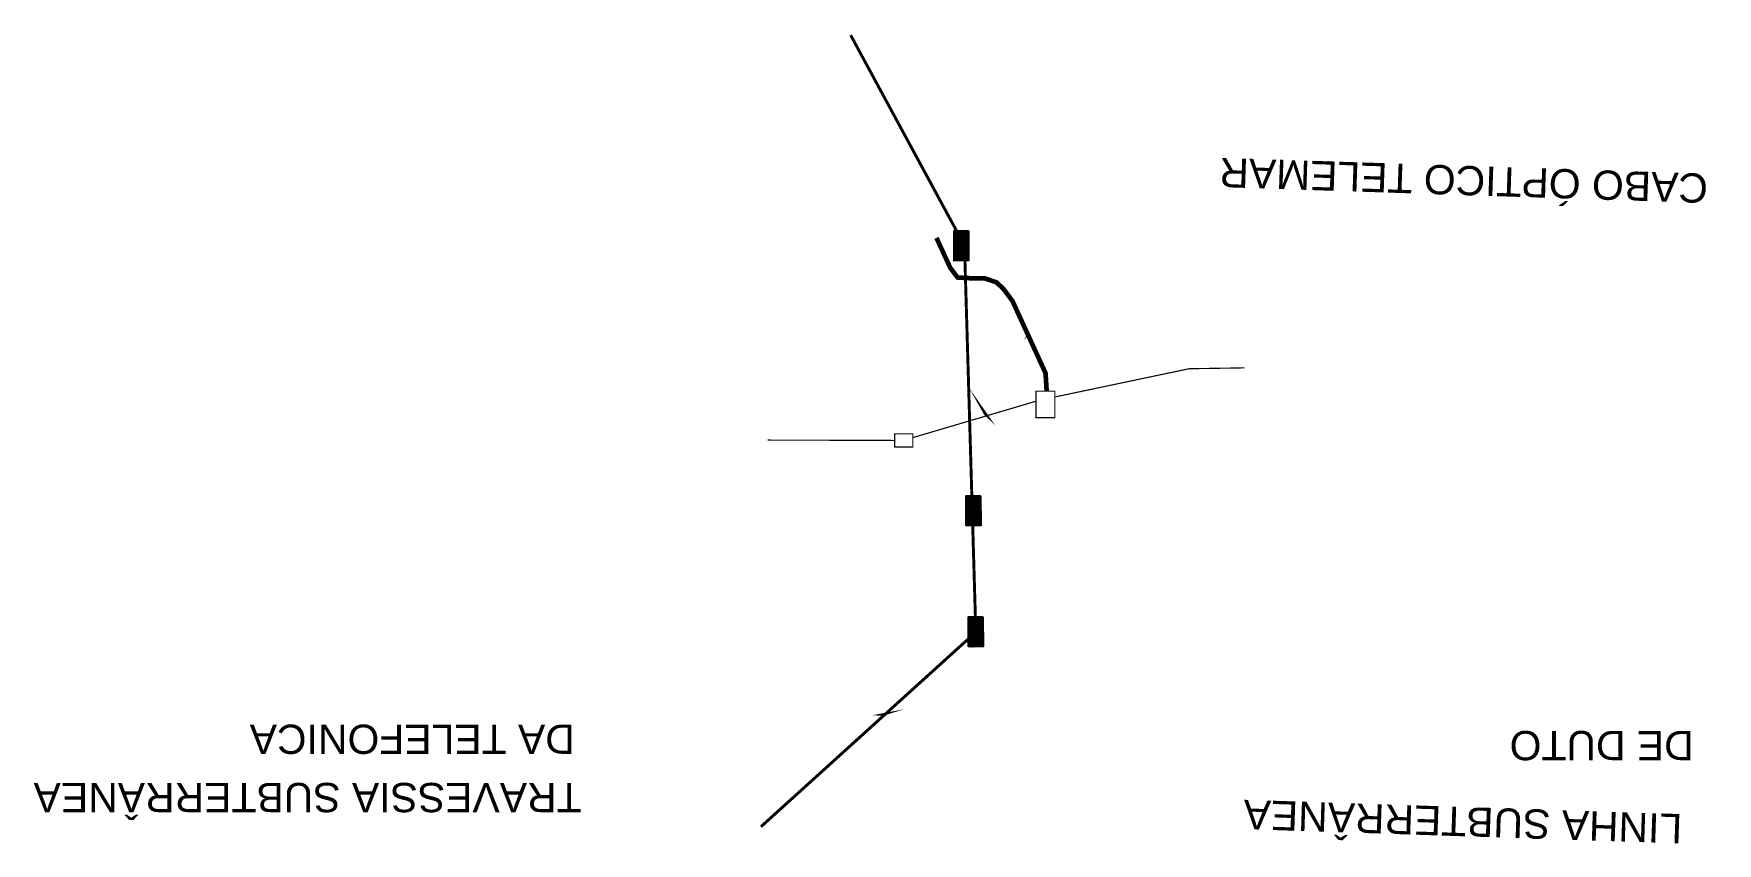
# Model space of a CAD drawing. Header units: metres. Extents: x 288740 to 329917, y 7396742 to 7465143.
# Drawn here: x 326944.6 to 327232, y 7397332.8 to 7397471 of the extents above; entities that cross this region are included whole.
import ezdxf

# ---------------------------------------------------------------- set-up
doc = ezdxf.new("R2010")
doc.units = ezdxf.units.M
doc.header["$LTSCALE"] = 10
for name, color, linetype in [('DUTO_CABO ÓPTICO', 31, 'Continuous'), ('DUTO_CABO ÓPTICO_TEXTOS', 2, 'Continuous'), ('DUTOS_REDES COLETORAS_TEXTOS', 2, 'Continuous'), ('DUTOS_TELEFONIA', 162, 'Continuous')]:
    doc.layers.add(name, color=color, linetype=linetype)
doc.styles.add('ARIAL', font='arial.ttf')

msp = doc.modelspace()

# ---------------------------------------------------------------- texts
at = {"layer": 'DUTO_CABO ÓPTICO_TEXTOS', "color": 2, "style": 'ARIAL'}
for s, rotation, p in [('CABO ÓPTICO TELEMAR', 178.1193, (327230.47, 7397447.12)), ('DA TELEFONICA ', 180, (327036.99, 7397353.08, -725)), ('TRAVESSIA SUBTERRÂNEA', 180, (327038.14, 7397343.13, -725))]:
    msp.add_text(s, height=5, rotation=rotation, dxfattribs=at).set_placement(p)
at = {"layer": 'DUTOS_REDES COLETORAS_TEXTOS', "color": 2, "style": 'ARIAL'}
for s, rotation, p in [('DE DUTO', 180, (327227.97, 7397352)), ('LINHA SUBTERRÂNEA', 178.1193, (327226.08, 7397337.79))]:
    msp.add_text(s, height=5, rotation=rotation, dxfattribs=at).set_placement(p)

# ---------------------------------------------------------------- hatches: boundary and pattern name
at = {"layer": 'DUTOS_TELEFONIA'}
h = msp.add_hatch(dxfattribs=at)
h.set_pattern_fill('ANSI31', color=256, angle=180, style=0)
h.set_pattern_definition([(225, (654873.78731, 14795161.86565), (0.0883883476483, -0.0883883476483), [])])
h.paths.add_polyline_path([(327102.8, 7397432.31), (327104.16, 7397432.33), (327104.12, 7397437.4), (327102.65, 7397437.4)])
h.paths.add_polyline_path([(327101.67, 7397432.29), (327102.8, 7397432.31), (327102.65, 7397437.4), (327101.71, 7397437.4), (327101.71, 7397437), (327101.79, 7397436.17), (327101.69, 7397434.96)])
h = msp.add_hatch(dxfattribs=at)
h.set_pattern_fill('ANSI31', color=256, angle=180, style=0)
h.set_pattern_definition([(225, (654875.88776, 14795116.61967), (0.0883883476483, -0.0883883476483), [])])
h.paths.add_polyline_path([(327104.9, 7397387.06), (327106.26, 7397387.08), (327106.22, 7397392.16), (327104.75, 7397392.16)])
h.paths.add_polyline_path([(327103.77, 7397387.05), (327104.9, 7397387.06), (327104.75, 7397392.16), (327103.81, 7397392.16), (327103.81, 7397391.76), (327103.9, 7397390.92), (327103.79, 7397389.72)])
h = msp.add_hatch(dxfattribs=at)
h.set_pattern_fill('ANSI31', color=256, angle=180, style=0)
h.set_pattern_definition([(225, (654876.32536, 14795095.94274), (0.0883883476483, -0.0883883476483), [])])
h.paths.add_polyline_path([(327105.34, 7397366.39), (327106.7, 7397366.41), (327106.66, 7397371.48), (327105.19, 7397371.48)])
h.paths.add_polyline_path([(327104.2, 7397366.37), (327105.34, 7397366.39), (327105.19, 7397371.48), (327104.25, 7397371.48), (327104.24, 7397371.08), (327104.33, 7397370.25), (327104.23, 7397369.04)])

# ---------------------------------------------------------------- linework, layer by layer
at = {"layer": 'DUTO_CABO ÓPTICO'}
for points, const_width in [([(327098.72, 7397436.18), (327101.05, 7397431.1), (327102.31, 7397429.42), (327104.69, 7397429.28), (327106.9, 7397429.29), (327108.93, 7397428.6), (327110.1, 7397427.53), (327111.67, 7397425.44), (327117.33, 7397413.09), (327117.52, 7397410.02)], 0.8), ([(327151.31, 7397413.99), (327141.84, 7397413.84), (327118.93, 7397409.02)], 0.2), ([(327115.69, 7397408.29), (327094.68, 7397402.08)], 0.2), ([(327091.59, 7397401.6), (327069.88, 7397401.66)], 0.2)]:
    msp.add_lwpolyline(points, dxfattribs=dict(at, const_width=const_width))
at = {"layer": 'DUTO_CABO ÓPTICO', "const_width": 0.2}
for points in [[(327115.69, 7397405.5), (327118.93, 7397405.5), (327118.93, 7397410.02), (327115.69, 7397410.02)], [(327091.59, 7397400.49), (327094.68, 7397400.49), (327094.68, 7397402.72), (327091.59, 7397402.72)]]:
    msp.add_lwpolyline(points, close=True, dxfattribs=at)
at = {"layer": 'DUTO_CABO ÓPTICO_TEXTOS', "color": 2}
msp.add_lwpolyline([(327114.03, 7397419.39, 0, 3, 0), (327118.59, 7397423.83, 0, 0, 0), (327146.84, 7397452.75, 0, 0, 0), (327230.5, 7397449.63, 0, 0, 0)], format="xyseb", dxfattribs=at)
at = {"layer": 'DUTO_CABO ÓPTICO_TEXTOS', "color": 2, "elevation": -725}
msp.add_lwpolyline([(327089.71, 7397354.63, 0, 3, 0), (327079.98, 7397353.2, 0, 0, 0), (327038.56, 7397345.33, 0, 0, 0), (326953.76, 7397345.33, 0, 0, 0)], format="xyseb", dxfattribs=at)
at = {"layer": 'DUTOS_REDES COLETORAS_TEXTOS', "color": 2}
msp.add_lwpolyline([(327106.86, 7397405.97, 0, 3, 0), (327112.85, 7397398.3, 0, 0, 0), (327150.07, 7397345.07, 0, 0, 0), (327227.55, 7397342.7, 0, 0, 0)], format="xyseb", dxfattribs=at)
at = {"layer": 'DUTOS_TELEFONIA', "const_width": 0.5}
for points in [[(327105.43, 7397368.87), (327103.5, 7397434.87), (327084.06, 7397470.8)], [(327068.76, 7397335.65), (327105.43, 7397368.87)]]:
    msp.add_lwpolyline(points, dxfattribs=at)
at = {"layer": 'DUTOS_TELEFONIA'}
for points in [[(327104.16, 7397437.38), (327104.2, 7397432.31), (327101.71, 7397432.28), (327101.71, 7397432.28), (327101.75, 7397437.38), (327104.16, 7397437.38)], [(327106.22, 7397392.16), (327106.26, 7397387.08), (327103.77, 7397387.05), (327103.77, 7397387.05), (327103.81, 7397392.16), (327106.22, 7397392.16)], [(327106.61, 7397371.5), (327106.66, 7397366.42), (327104.16, 7397366.39), (327104.16, 7397366.39), (327104.2, 7397371.5), (327106.61, 7397371.5)]]:
    msp.add_lwpolyline(points, close=True, dxfattribs=at)

msp.set_redraw_order([(e.dxf.handle, doc.entitydb.next_handle()) for e in msp.query("TEXT MTEXT ATTDEF DIMENSION ARC_DIMENSION")])  # texts and dimensions are drawn at this point

doc.saveas('drawing.dxf')
